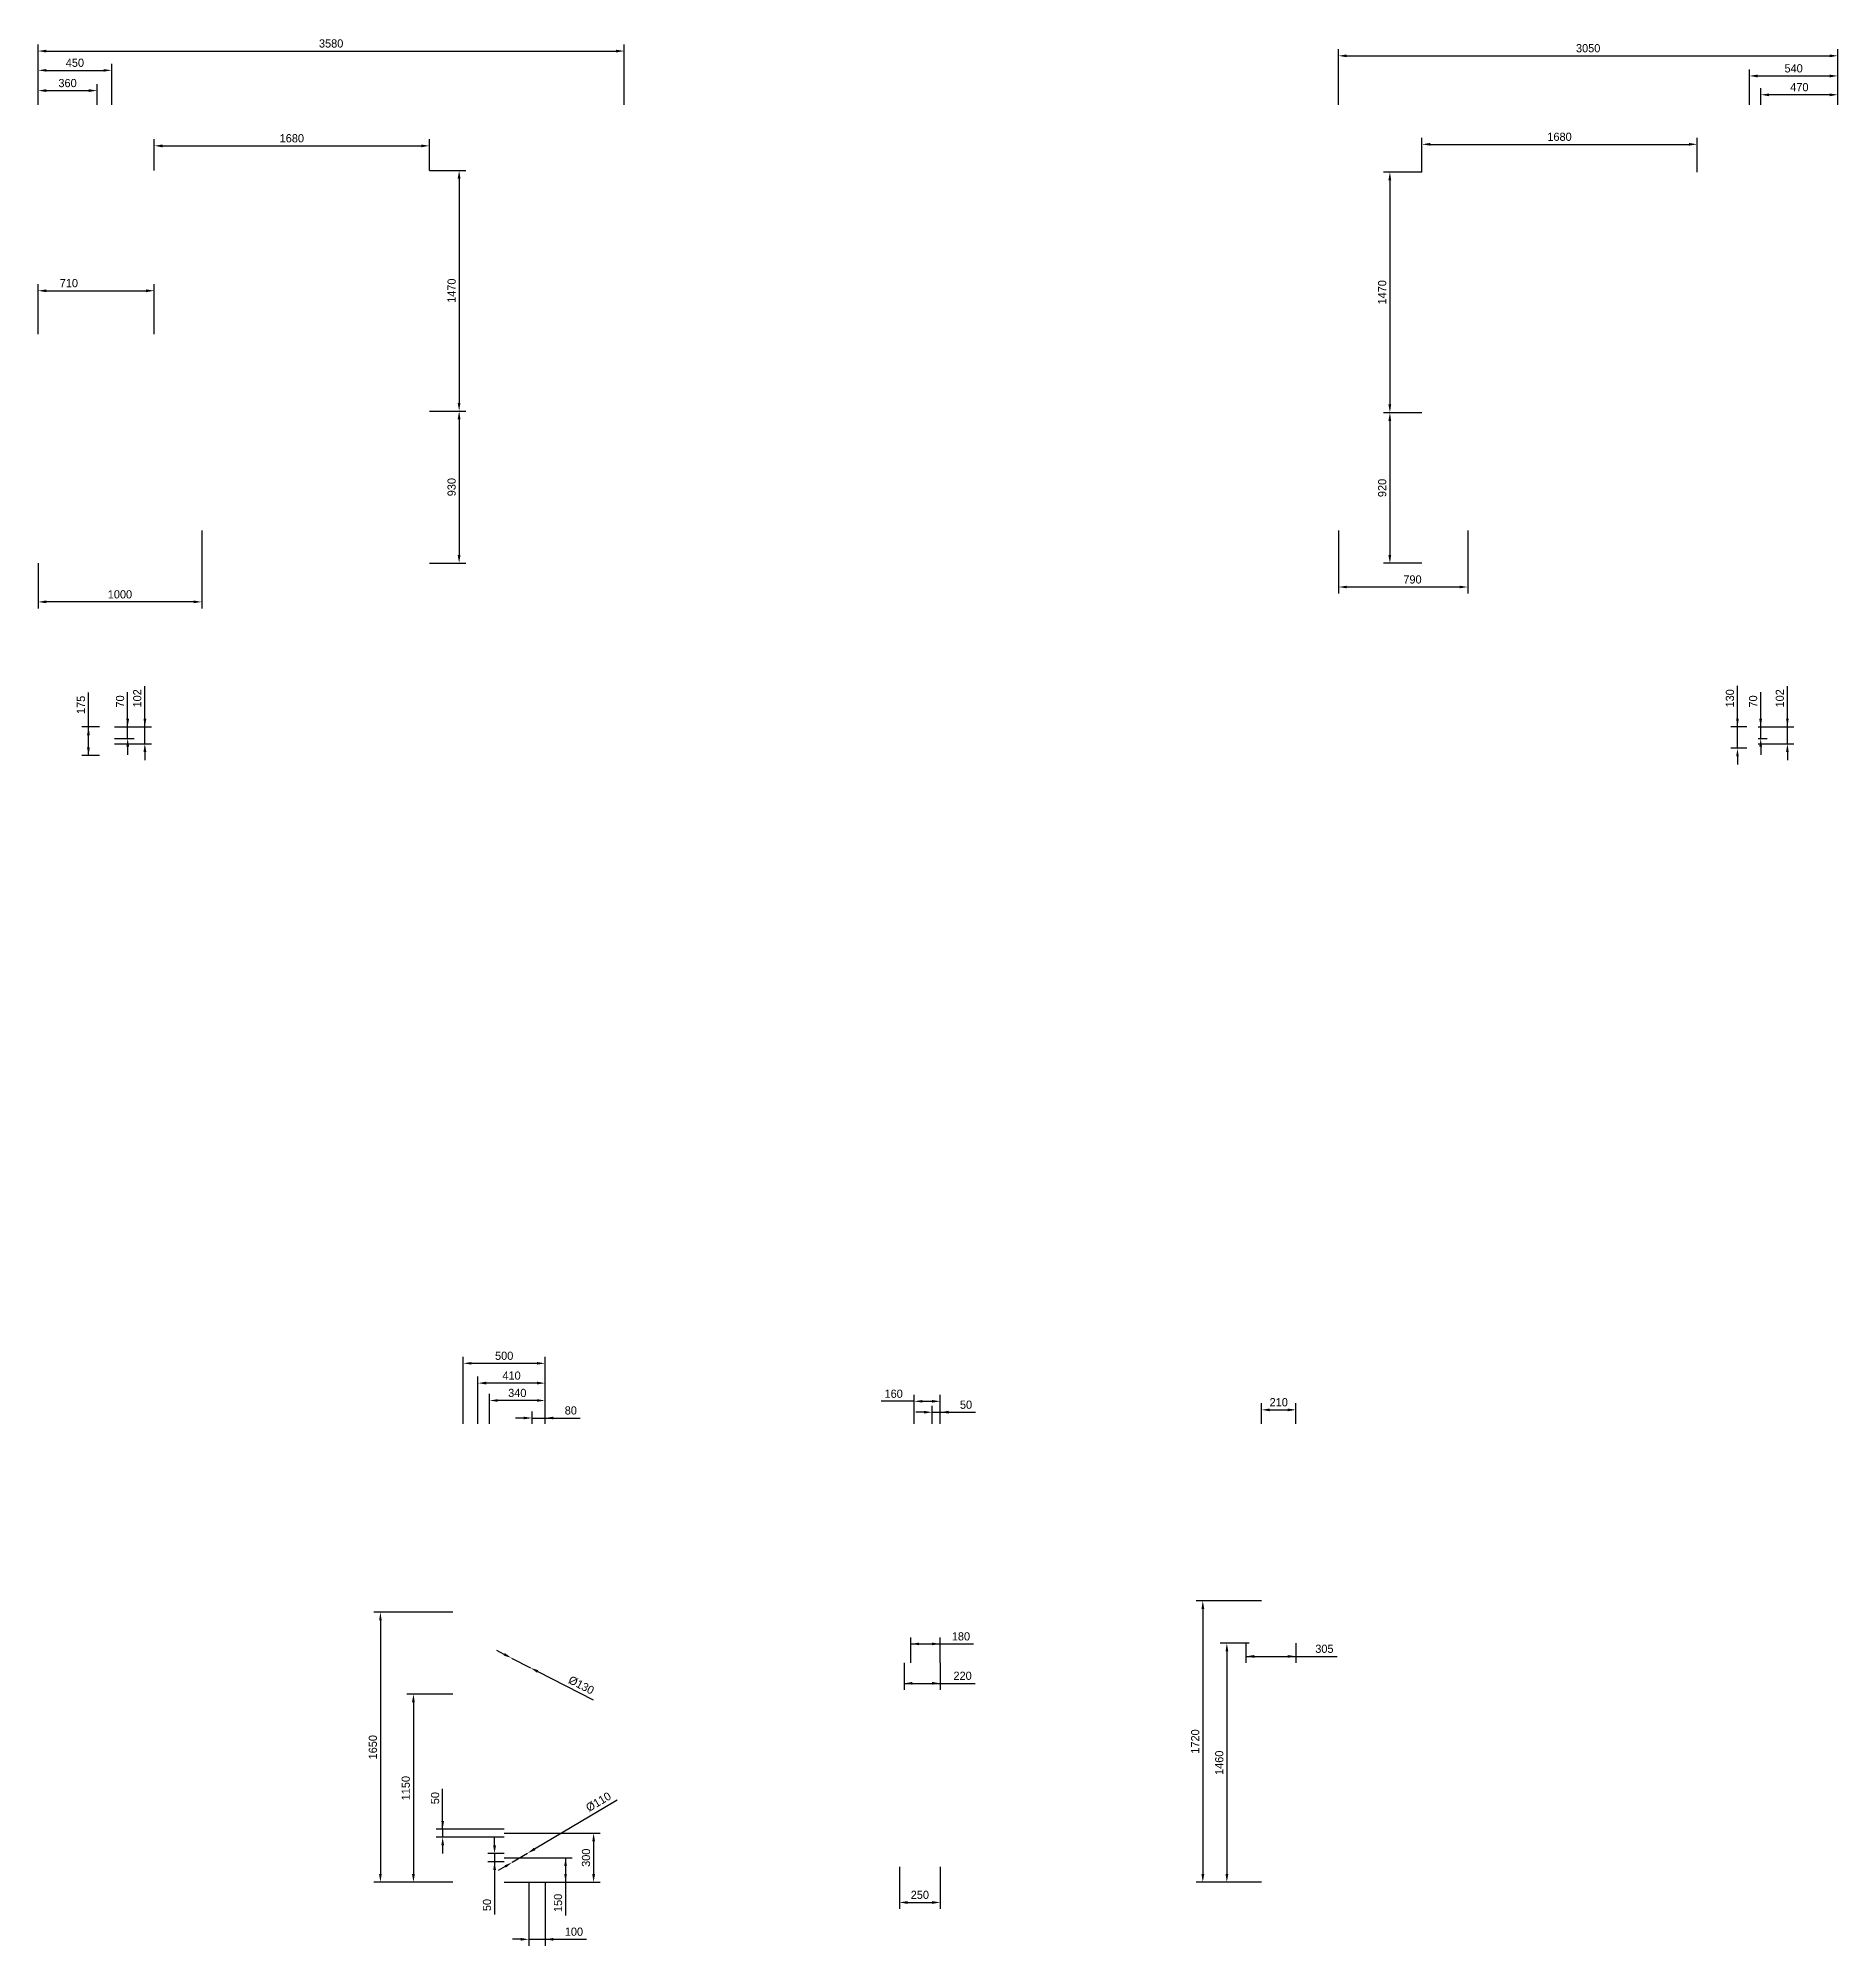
# Model space of a CAD drawing. Header units: millimetres. Extents: x 4105 to 44003, y -46323 to 47858.
# Drawn here: x 27547 to 38540, y -46323 to -34670 of the extents above; entities that cross this region are included whole.
import ezdxf

# ---------------------------------------------------------------- set-up
doc = ezdxf.new("R2010")
doc.units = ezdxf.units.MM
doc.layers.add('08 Размеры', color=7, linetype='Continuous')
doc.styles.get("Standard").update_dxf_attribs({"font": 'Ubuntu-R.ttf'})
doc.dimstyles.new('ISO-25', dxfattribs={"dimtxt": 2.5, "dimasz": 2.5, "dimexe": 1.25, "dimexo": 0.625, "dimtad": 1, "dimtxsty": 'Standard', "dimcen": 2.5, "dimadec": 0, "dimazin": 0, "dimtfac": 1, "dimtmove": 0, "dimatfit": 3, "dimfxl": 1, "dimarcsym": 0})

msp = doc.modelspace()

# ---------------------------------------------------------------- blocks, each defined once
blk = doc.blocks.new('*D224')
at = {"layer": '08 Размеры', "color": 0, "lineweight": -2}
for p, q in [((30394, -45785), (30809, -45785)), ((30769, -45785), (30769, -46137)), ((30769, -45835), (30769, -45885)), ((30394, -45935), (30809, -45935))]:
    blk.add_line(p, q, dxfattribs=at)
at = {"layer": '08 Размеры', "color": 0}
for points in [[(30777, -45835), (30761, -45835), (30769, -45785)], [(30761, -45885), (30777, -45885), (30769, -45935)]]:
    blk.add_solid(points, dxfattribs=at)
at = {"layer": 'Defpoints', "color": 0}
for p in [(30394, -45785), (30394, -45935), (30769, -45935)]:
    blk.add_point(p, dxfattribs=at)
at = {"layer": '08 Размеры', "color": 0, "insert": (30723, -46061), "char_height": 50, "attachment_point": 5, "rotation": 90}
blk.add_mtext('150', dxfattribs=at)
blk = doc.blocks.new('*D225')
at = {"layer": '08 Размеры', "color": 0, "lineweight": -2}
for p, q in [((30394, -45635), (30980, -45635)), ((30940, -45685), (30940, -45885)), ((30395, -45935), (30980, -45935))]:
    blk.add_line(p, q, dxfattribs=at)
at = {"layer": '08 Размеры', "color": 0}
for points in [[(30949, -45685), (30932, -45685), (30940, -45635)], [(30932, -45885), (30949, -45885), (30940, -45935)]]:
    blk.add_solid(points, dxfattribs=at)
at = {"layer": 'Defpoints', "color": 0}
for p in [(30394, -45635), (30395, -45935), (30940, -45935)]:
    blk.add_point(p, dxfattribs=at)
at = {"layer": '08 Размеры', "color": 0, "insert": (30894, -45785), "char_height": 50, "attachment_point": 5, "rotation": 90}
blk.add_mtext('300', dxfattribs=at)
blk = doc.blocks.new('*D226')
at = {"layer": '08 Размеры', "color": 0, "lineweight": -2}
for p, q in [((30580, -45731), (31085, -45431)), ((30443, -45813), (30537, -45757)), ((30400, -45839), (30357, -45864))]:
    blk.add_line(p, q, dxfattribs=at)
at = {"layer": '08 Размеры', "color": 0}
for points in [[(30576, -45724), (30585, -45739), (30537, -45757)], [(30404, -45846), (30396, -45832), (30443, -45813)]]:
    blk.add_solid(points, dxfattribs=at)
at = {"layer": 'Defpoints', "color": 0}
for p in [(30537, -45757), (30443, -45813)]:
    blk.add_point(p, dxfattribs=at)
at = {"layer": '08 Размеры', "color": 0, "insert": (30970, -45444), "char_height": 50, "attachment_point": 5, "rotation": 30.7877}
blk.add_mtext('%%c110', dxfattribs=at)
blk = doc.blocks.new('*D227')
at = {"layer": '08 Размеры', "color": 0, "lineweight": -2}
for p, q in [((30394, -44543), (30350, -44520)), ((30439, -44565), (30555, -44625)), ((30599, -44648), (30937, -44821))]:
    blk.add_line(p, q, dxfattribs=at)
at = {"layer": '08 Размеры', "color": 0}
for points in [[(30391, -44550), (30398, -44535), (30439, -44565)], [(30603, -44640), (30595, -44655), (30555, -44625)]]:
    blk.add_solid(points, dxfattribs=at)
at = {"layer": 'Defpoints', "color": 0}
for p in [(30439, -44565), (30555, -44625)]:
    blk.add_point(p, dxfattribs=at)
at = {"layer": '08 Размеры', "color": 0, "insert": (30865, -44731), "char_height": 50, "attachment_point": 5, "rotation": 332.8}
blk.add_mtext('%%c130', dxfattribs=at)
blk = doc.blocks.new('*D228')
at = {"layer": '08 Размеры', "color": 0, "lineweight": -2}
for p, q in [((30018, -45610), (30018, -45365)), ((30018, -45560), (30018, -45510)), ((30394, -45610), (29978, -45610)), ((30394, -45660), (29978, -45660)), ((30018, -45610), (30018, -45660)), ((30018, -45710), (30018, -45760))]:
    blk.add_line(p, q, dxfattribs=at)
at = {"layer": '08 Размеры', "color": 0}
for points in [[(30010, -45560), (30027, -45560), (30018, -45610)], [(30027, -45710), (30010, -45710), (30018, -45660)]]:
    blk.add_solid(points, dxfattribs=at)
at = {"layer": 'Defpoints', "color": 0}
for p in [(30018, -45660), (30394, -45610), (30394, -45660)]:
    blk.add_point(p, dxfattribs=at)
at = {"layer": '08 Размеры', "color": 0, "insert": (29972, -45421), "char_height": 50, "attachment_point": 5, "rotation": 90}
blk.add_mtext('50', dxfattribs=at)
blk = doc.blocks.new('*D229')
at = {"layer": '08 Размеры', "color": 0, "lineweight": -2}
for p, q in [((30335, -45710), (30335, -45660)), ((30394, -45760), (30295, -45760)), ((30335, -45760), (30335, -46131)), ((30335, -45760), (30335, -45810)), ((30394, -45810), (30295, -45810)), ((30335, -45860), (30335, -45910))]:
    blk.add_line(p, q, dxfattribs=at)
at = {"layer": '08 Размеры', "color": 0}
for points in [[(30327, -45710), (30344, -45710), (30335, -45760)], [(30344, -45860), (30327, -45860), (30335, -45810)]]:
    blk.add_solid(points, dxfattribs=at)
at = {"layer": 'Defpoints', "color": 0}
for p in [(30394, -45760), (30335, -45810), (30394, -45810)]:
    blk.add_point(p, dxfattribs=at)
at = {"layer": '08 Размеры', "color": 0, "insert": (30289, -46074), "char_height": 50, "attachment_point": 5, "rotation": 90}
blk.add_mtext('50', dxfattribs=at)
blk = doc.blocks.new('*D230')
at = {"layer": '08 Размеры', "color": 0, "lineweight": -2}
for p, q in [((30514, -43099), (30464, -43099)), ((30564, -43135), (30564, -43059)), ((30564, -43099), (30858, -43099)), ((30564, -43099), (30644, -43099)), ((30644, -43135), (30644, -43059))]:
    blk.add_line(p, q, dxfattribs=at)
at = {"layer": '08 Размеры', "color": 0}
for points in [[(30514, -43107), (30514, -43091), (30564, -43099)], [(30694, -43091), (30694, -43107), (30644, -43099)]]:
    blk.add_solid(points, dxfattribs=at)
at = {"layer": 'Defpoints', "color": 0}
for p in [(30644, -43099), (30564, -43135), (30644, -43135)]:
    blk.add_point(p, dxfattribs=at)
at = {"layer": '08 Размеры', "color": 0, "insert": (30801, -43053), "char_height": 50, "attachment_point": 5}
blk.add_mtext('80', dxfattribs=at)
blk = doc.blocks.new('*D231')
at = {"layer": '08 Размеры', "color": 0, "lineweight": -2}
for p, q in [((30304, -43135), (30304, -42952)), ((30594, -42992), (30354, -42992)), ((30644, -43135), (30644, -42952))]:
    blk.add_line(p, q, dxfattribs=at)
at = {"layer": '08 Размеры', "color": 0}
for points in [[(30354, -42984), (30354, -43000), (30304, -42992)], [(30594, -43000), (30594, -42984), (30644, -42992)]]:
    blk.add_solid(points, dxfattribs=at)
at = {"layer": 'Defpoints', "color": 0}
for p in [(30304, -42992), (30304, -43135), (30644, -43135)]:
    blk.add_point(p, dxfattribs=at)
at = {"layer": '08 Размеры', "color": 0, "insert": (30474, -42946), "char_height": 50, "attachment_point": 5}
blk.add_mtext('340', dxfattribs=at)
blk = doc.blocks.new('*D232')
at = {"layer": '08 Размеры', "color": 0, "lineweight": -2}
for p, q in [((30234, -43135), (30234, -42846)), ((30644, -43135), (30644, -42846)), ((30594, -42886), (30284, -42886))]:
    blk.add_line(p, q, dxfattribs=at)
at = {"layer": '08 Размеры', "color": 0}
for points in [[(30284, -42877), (30284, -42894), (30234, -42886)], [(30594, -42894), (30594, -42877), (30644, -42886)]]:
    blk.add_solid(points, dxfattribs=at)
at = {"layer": 'Defpoints', "color": 0}
for p in [(30234, -42886), (30234, -43135), (30644, -43135)]:
    blk.add_point(p, dxfattribs=at)
at = {"layer": '08 Размеры', "color": 0, "insert": (30439, -42840), "char_height": 50, "attachment_point": 5}
blk.add_mtext('410', dxfattribs=at)
blk = doc.blocks.new('*D233')
at = {"layer": '08 Размеры', "color": 0, "lineweight": -2}
for p, q in [((30144, -43135), (30144, -42725)), ((30194, -42765), (30594, -42765)), ((30644, -43135), (30644, -42725))]:
    blk.add_line(p, q, dxfattribs=at)
at = {"layer": '08 Размеры', "color": 0}
for points in [[(30194, -42757), (30194, -42773), (30144, -42765)], [(30594, -42773), (30594, -42757), (30644, -42765)]]:
    blk.add_solid(points, dxfattribs=at)
at = {"layer": 'Defpoints', "color": 0}
for p in [(30644, -42765), (30144, -43135), (30644, -43135)]:
    blk.add_point(p, dxfattribs=at)
at = {"layer": '08 Размеры', "color": 0, "insert": (30394, -42719), "char_height": 50, "attachment_point": 5}
blk.add_mtext('500', dxfattribs=at)
blk = doc.blocks.new('*D234')
at = {"layer": '08 Размеры', "color": 0, "lineweight": -2}
for p, q in [((30544, -45935), (30544, -46323)), ((30644, -45935), (30644, -46323)), ((30494, -46283), (30444, -46283)), ((30544, -46283), (30896, -46283)), ((30544, -46283), (30644, -46283)), ((30694, -46283), (30744, -46283))]:
    blk.add_line(p, q, dxfattribs=at)
at = {"layer": '08 Размеры', "color": 0}
for points in [[(30494, -46292), (30494, -46275), (30544, -46283)], [(30694, -46275), (30694, -46292), (30644, -46283)]]:
    blk.add_solid(points, dxfattribs=at)
at = {"layer": 'Defpoints', "color": 0}
for p in [(30544, -45935), (30644, -45935), (30644, -46283)]:
    blk.add_point(p, dxfattribs=at)
at = {"layer": '08 Размеры', "color": 0, "insert": (30820, -46237), "char_height": 50, "attachment_point": 5}
blk.add_mtext('100', dxfattribs=at)
blk = doc.blocks.new('*D235')
at = {"layer": '08 Размеры', "color": 0, "lineweight": -2}
for p, q in [((30080, -44785), (29800, -44785)), ((29840, -44835), (29840, -45885)), ((30080, -45935), (29800, -45935))]:
    blk.add_line(p, q, dxfattribs=at)
at = {"layer": '08 Размеры', "color": 0}
for points in [[(29848, -44835), (29831, -44835), (29840, -44785)], [(29831, -45885), (29848, -45885), (29840, -45935)]]:
    blk.add_solid(points, dxfattribs=at)
at = {"layer": 'Defpoints', "color": 0}
for p in [(30080, -44785), (29840, -45935), (30080, -45935)]:
    blk.add_point(p, dxfattribs=at)
at = {"layer": '08 Размеры', "color": 0, "insert": (29793, -45360), "char_height": 50, "attachment_point": 5, "rotation": 90}
blk.add_mtext('1150', dxfattribs=at)
blk = doc.blocks.new('*D236')
at = {"layer": '08 Размеры', "color": 0, "lineweight": -2}
for p, q in [((30080, -44285), (29598, -44285)), ((29638, -44335), (29638, -45885)), ((30080, -45935), (29598, -45935))]:
    blk.add_line(p, q, dxfattribs=at)
at = {"layer": '08 Размеры', "color": 0}
for points in [[(29646, -44335), (29630, -44335), (29638, -44285)], [(29630, -45885), (29646, -45885), (29638, -45935)]]:
    blk.add_solid(points, dxfattribs=at)
at = {"layer": 'Defpoints', "color": 0}
for p in [(30080, -44285), (29638, -45935), (30080, -45935)]:
    blk.add_point(p, dxfattribs=at)
at = {"layer": '08 Размеры', "color": 0, "insert": (29592, -45110), "char_height": 50, "attachment_point": 5, "rotation": 90}
blk.add_mtext('1650', dxfattribs=at)
blk = doc.blocks.new('*D237')
at = {"layer": '08 Размеры', "color": 0, "lineweight": -2}
for p, q in [((32878, -44595), (32878, -44439)), ((32878, -44479), (33260, -44479)), ((32928, -44479), (33008, -44479)), ((33058, -44595), (33058, -44439))]:
    blk.add_line(p, q, dxfattribs=at)
at = {"layer": '08 Размеры', "color": 0}
for points in [[(32928, -44471), (32928, -44487), (32878, -44479)], [(33008, -44487), (33008, -44471), (33058, -44479)]]:
    blk.add_solid(points, dxfattribs=at)
at = {"layer": 'Defpoints', "color": 0}
for p in [(33058, -44479), (32878, -44595), (33058, -44595)]:
    blk.add_point(p, dxfattribs=at)
at = {"layer": '08 Размеры', "color": 0, "insert": (33184, -44433), "char_height": 50, "attachment_point": 5}
blk.add_mtext('180', dxfattribs=at)
blk = doc.blocks.new('*D238')
at = {"layer": '08 Размеры', "color": 0, "lineweight": -2}
for p, q in [((32838, -44595), (32838, -44760)), ((33058, -44595), (33058, -44760)), ((32838, -44720), (33271, -44720)), ((32888, -44720), (33008, -44720))]:
    blk.add_line(p, q, dxfattribs=at)
at = {"layer": '08 Размеры', "color": 0}
for points in [[(32888, -44711), (32888, -44728), (32838, -44720)], [(33008, -44728), (33008, -44711), (33058, -44720)]]:
    blk.add_solid(points, dxfattribs=at)
at = {"layer": 'Defpoints', "color": 0}
for p in [(32838, -44595), (33058, -44595), (33058, -44720)]:
    blk.add_point(p, dxfattribs=at)
at = {"layer": '08 Размеры', "color": 0, "insert": (33194, -44674), "char_height": 50, "attachment_point": 5}
blk.add_mtext('220', dxfattribs=at)
blk = doc.blocks.new('*D239')
at = {"layer": '08 Размеры', "color": 0, "lineweight": -2}
for p, q in [((32958, -43064), (32908, -43064)), ((33008, -43135), (33008, -43024)), ((33008, -43064), (33272, -43064)), ((33008, -43064), (33058, -43064)), ((33058, -43135), (33058, -43024)), ((33108, -43064), (33158, -43064))]:
    blk.add_line(p, q, dxfattribs=at)
at = {"layer": '08 Размеры', "color": 0}
for points in [[(32958, -43072), (32958, -43055), (33008, -43064)], [(33108, -43055), (33108, -43072), (33058, -43064)]]:
    blk.add_solid(points, dxfattribs=at)
at = {"layer": 'Defpoints', "color": 0}
for p in [(33058, -43064), (33008, -43135), (33058, -43135)]:
    blk.add_point(p, dxfattribs=at)
at = {"layer": '08 Размеры', "color": 0, "insert": (33215, -43018), "char_height": 50, "attachment_point": 5}
blk.add_mtext('50', dxfattribs=at)
blk = doc.blocks.new('*D240')
at = {"layer": '08 Размеры', "color": 0, "lineweight": -2}
for p, q in [((32898, -42997), (32697, -42997)), ((32898, -43135), (32898, -42957)), ((32948, -42997), (33008, -42997)), ((33058, -43135), (33058, -42957))]:
    blk.add_line(p, q, dxfattribs=at)
at = {"layer": '08 Размеры', "color": 0}
for points in [[(32948, -42989), (32948, -43005), (32898, -42997)], [(33008, -43005), (33008, -42989), (33058, -42997)]]:
    blk.add_solid(points, dxfattribs=at)
at = {"layer": 'Defpoints', "color": 0}
for p in [(33058, -42997), (32898, -43135), (33058, -43135)]:
    blk.add_point(p, dxfattribs=at)
at = {"layer": '08 Размеры', "color": 0, "insert": (32773, -42951), "char_height": 50, "attachment_point": 5}
blk.add_mtext('160', dxfattribs=at)
blk = doc.blocks.new('*D241')
at = {"layer": '08 Размеры', "color": 0, "lineweight": -2}
for p, q in [((32808, -45840), (32808, -46098)), ((33058, -45840), (33058, -46098)), ((32858, -46058), (33008, -46058))]:
    blk.add_line(p, q, dxfattribs=at)
at = {"layer": '08 Размеры', "color": 0}
for points in [[(32858, -46050), (32858, -46067), (32808, -46058)], [(33008, -46067), (33008, -46050), (33058, -46058)]]:
    blk.add_solid(points, dxfattribs=at)
at = {"layer": 'Defpoints', "color": 0}
for p in [(32808, -45840), (33058, -45840), (33058, -46058)]:
    blk.add_point(p, dxfattribs=at)
at = {"layer": '08 Размеры', "color": 0, "insert": (32933, -46012), "char_height": 50, "attachment_point": 5}
blk.add_mtext('250', dxfattribs=at)
blk = doc.blocks.new('*D242')
at = {"layer": '08 Размеры', "color": 0, "lineweight": -2}
for p, q in [((34945, -44475), (34768, -44475)), ((34808, -44525), (34808, -45885)), ((34945, -45935), (34768, -45935))]:
    blk.add_line(p, q, dxfattribs=at)
at = {"layer": '08 Размеры', "color": 0}
for points in [[(34817, -44525), (34800, -44525), (34808, -44475)], [(34800, -45885), (34817, -45885), (34808, -45935)]]:
    blk.add_solid(points, dxfattribs=at)
at = {"layer": 'Defpoints', "color": 0}
for p in [(34945, -44475), (34808, -45935), (34945, -45935)]:
    blk.add_point(p, dxfattribs=at)
at = {"layer": '08 Размеры', "color": 0, "insert": (34762, -45205), "char_height": 50, "attachment_point": 5, "rotation": 90}
blk.add_mtext('1460', dxfattribs=at)
blk = doc.blocks.new('*D243')
at = {"layer": '08 Размеры', "color": 0, "lineweight": -2}
for p, q in [((35020, -44215), (34621, -44215)), ((34661, -44265), (34661, -45885)), ((35020, -45935), (34621, -45935))]:
    blk.add_line(p, q, dxfattribs=at)
at = {"layer": '08 Размеры', "color": 0}
for points in [[(34670, -44265), (34653, -44265), (34661, -44215)], [(34653, -45885), (34670, -45885), (34661, -45935)]]:
    blk.add_solid(points, dxfattribs=at)
at = {"layer": 'Defpoints', "color": 0}
for p in [(35020, -44215), (34661, -45935), (35020, -45935)]:
    blk.add_point(p, dxfattribs=at)
at = {"layer": '08 Размеры', "color": 0, "insert": (34615, -45075), "char_height": 50, "attachment_point": 5, "rotation": 90}
blk.add_mtext('1720', dxfattribs=at)
blk = doc.blocks.new('*D244')
at = {"layer": '08 Размеры', "color": 0, "lineweight": -2}
for p, q in [((34925, -44475), (34925, -44595)), ((35230, -44475), (35230, -44595)), ((34925, -44555), (35481, -44555)), ((34975, -44555), (35180, -44555))]:
    blk.add_line(p, q, dxfattribs=at)
at = {"layer": '08 Размеры', "color": 0}
for points in [[(34975, -44547), (34975, -44564), (34925, -44555)], [(35180, -44564), (35180, -44547), (35230, -44555)]]:
    blk.add_solid(points, dxfattribs=at)
at = {"layer": 'Defpoints', "color": 0}
for p in [(34925, -44475), (35230, -44475), (35230, -44555)]:
    blk.add_point(p, dxfattribs=at)
at = {"layer": '08 Размеры', "color": 0, "insert": (35404, -44509), "char_height": 50, "attachment_point": 5}
blk.add_mtext('305', dxfattribs=at)
blk = doc.blocks.new('*D245')
at = {"layer": '08 Размеры', "color": 0, "lineweight": -2}
for p, q in [((35020, -43135), (35020, -43009)), ((35070, -43049), (35180, -43049)), ((35230, -43135), (35230, -43009))]:
    blk.add_line(p, q, dxfattribs=at)
at = {"layer": '08 Размеры', "color": 0}
for points in [[(35070, -43041), (35070, -43058), (35020, -43049)], [(35180, -43058), (35180, -43041), (35230, -43049)]]:
    blk.add_solid(points, dxfattribs=at)
at = {"layer": 'Defpoints', "color": 0}
for p in [(35230, -43049), (35020, -43135), (35230, -43135)]:
    blk.add_point(p, dxfattribs=at)
at = {"layer": '08 Размеры', "color": 0, "insert": (35125, -43003), "char_height": 50, "attachment_point": 5}
blk.add_mtext('210', dxfattribs=at)
blk = doc.blocks.new('*D197')
at = {"layer": '08 Размеры', "color": 0, "lineweight": -2}
for p, q in [((27547, -35078), (27547, -34709)), ((31127, -35078), (31127, -34709)), ((27597, -34749), (31077, -34749))]:
    blk.add_line(p, q, dxfattribs=at)
at = {"layer": '08 Размеры', "color": 0}
for points in [[(27597, -34741), (27597, -34758), (27547, -34749)], [(31077, -34758), (31077, -34741), (31127, -34749)]]:
    blk.add_solid(points, dxfattribs=at)
at = {"layer": 'Defpoints', "color": 0}
for p in [(31127, -34749), (27547, -35078), (31127, -35078)]:
    blk.add_point(p, dxfattribs=at)
at = {"layer": '08 Размеры', "color": 0, "insert": (29337, -34703), "char_height": 50, "attachment_point": 5}
blk.add_mtext('3580', dxfattribs=at)
blk = doc.blocks.new('*D198')
at = {"layer": '08 Размеры', "color": 0, "lineweight": -2}
for p, q in [((27547, -35078), (27547, -34951)), ((27907, -35078), (27907, -34951)), ((27597, -34991), (27857, -34991))]:
    blk.add_line(p, q, dxfattribs=at)
at = {"layer": '08 Размеры', "color": 0}
for points in [[(27597, -34982), (27597, -34999), (27547, -34991)], [(27857, -34999), (27857, -34982), (27907, -34991)]]:
    blk.add_solid(points, dxfattribs=at)
at = {"layer": 'Defpoints', "color": 0}
for p in [(27907, -34991), (27547, -35078), (27907, -35078)]:
    blk.add_point(p, dxfattribs=at)
at = {"layer": '08 Размеры', "color": 0, "insert": (27727, -34945), "char_height": 50, "attachment_point": 5}
blk.add_mtext('360', dxfattribs=at)
blk = doc.blocks.new('*D199')
at = {"layer": '08 Размеры', "color": 0, "lineweight": -2}
for p, q in [((27547, -35078), (27547, -34827)), ((27997, -35078), (27997, -34827)), ((27597, -34867), (27947, -34867))]:
    blk.add_line(p, q, dxfattribs=at)
at = {"layer": '08 Размеры', "color": 0}
for points in [[(27597, -34859), (27597, -34875), (27547, -34867)], [(27947, -34875), (27947, -34859), (27997, -34867)]]:
    blk.add_solid(points, dxfattribs=at)
at = {"layer": 'Defpoints', "color": 0}
for p in [(27997, -34867), (27547, -35078), (27997, -35078)]:
    blk.add_point(p, dxfattribs=at)
at = {"layer": '08 Размеры', "color": 0, "insert": (27772, -34821), "char_height": 50, "attachment_point": 5}
blk.add_mtext('450', dxfattribs=at)
blk = doc.blocks.new('*D200')
at = {"layer": '08 Размеры', "color": 0, "lineweight": -2}
for p, q in [((27547, -36478), (27547, -36173)), ((27597, -36213), (28207, -36213)), ((28257, -36478), (28257, -36173))]:
    blk.add_line(p, q, dxfattribs=at)
at = {"layer": '08 Размеры', "color": 0}
for points in [[(27597, -36205), (27597, -36222), (27547, -36213)], [(28207, -36222), (28207, -36205), (28257, -36213)]]:
    blk.add_solid(points, dxfattribs=at)
at = {"layer": 'Defpoints', "color": 0}
for p in [(28257, -36213), (27547, -36478), (28257, -36478)]:
    blk.add_point(p, dxfattribs=at)
at = {"layer": '08 Размеры', "color": 0, "insert": (27735, -36167), "char_height": 50, "attachment_point": 5}
blk.add_mtext('710', dxfattribs=at)
blk = doc.blocks.new('*D201')
at = {"layer": '08 Размеры', "color": 0, "lineweight": -2}
for p, q in [((28257, -35478), (28257, -35288)), ((29937, -35478), (29937, -35288)), ((28307, -35328), (29887, -35328))]:
    blk.add_line(p, q, dxfattribs=at)
at = {"layer": '08 Размеры', "color": 0}
for points in [[(28307, -35320), (28307, -35337), (28257, -35328)], [(29887, -35337), (29887, -35320), (29937, -35328)]]:
    blk.add_solid(points, dxfattribs=at)
at = {"layer": 'Defpoints', "color": 0}
for p in [(29937, -35328), (28257, -35478), (29937, -35478)]:
    blk.add_point(p, dxfattribs=at)
at = {"layer": '08 Размеры', "color": 0, "insert": (29097, -35282), "char_height": 50, "attachment_point": 5}
blk.add_mtext('1680', dxfattribs=at)
blk = doc.blocks.new('*D202')
at = {"layer": '08 Размеры', "color": 0, "lineweight": -2}
for p, q in [((29937, -35478), (30159, -35478)), ((30119, -35528), (30119, -36898)), ((29937, -36948), (30159, -36948))]:
    blk.add_line(p, q, dxfattribs=at)
at = {"layer": '08 Размеры', "color": 0}
for points in [[(30127, -35528), (30110, -35528), (30119, -35478)], [(30110, -36898), (30127, -36898), (30119, -36948)]]:
    blk.add_solid(points, dxfattribs=at)
at = {"layer": 'Defpoints', "color": 0}
for p in [(29937, -35478), (29937, -36948), (30119, -36948)]:
    blk.add_point(p, dxfattribs=at)
at = {"layer": '08 Размеры', "color": 0, "insert": (30073, -36213), "char_height": 50, "attachment_point": 5, "rotation": 90}
blk.add_mtext('1470', dxfattribs=at)
blk = doc.blocks.new('*D203')
at = {"layer": '08 Размеры', "color": 0, "lineweight": -2}
for p, q in [((29937, -36948), (30159, -36948)), ((30119, -36998), (30119, -37828)), ((29937, -37878), (30159, -37878))]:
    blk.add_line(p, q, dxfattribs=at)
at = {"layer": '08 Размеры', "color": 0}
for points in [[(30127, -36998), (30110, -36998), (30119, -36948)], [(30110, -37828), (30127, -37828), (30119, -37878)]]:
    blk.add_solid(points, dxfattribs=at)
at = {"layer": 'Defpoints', "color": 0}
for p in [(29937, -36948), (29937, -37878), (30119, -37878)]:
    blk.add_point(p, dxfattribs=at)
at = {"layer": '08 Размеры', "color": 0, "insert": (30073, -37413), "char_height": 50, "attachment_point": 5, "rotation": 90}
blk.add_mtext('930', dxfattribs=at)
blk = doc.blocks.new('*D204')
at = {"layer": '08 Размеры', "color": 0, "lineweight": -2}
for p, q in [((28547, -37678), (28547, -38154)), ((27547, -37878), (27547, -38154)), ((28497, -38114), (27597, -38114))]:
    blk.add_line(p, q, dxfattribs=at)
at = {"layer": '08 Размеры', "color": 0}
for points in [[(27597, -38105), (27597, -38122), (27547, -38114)], [(28497, -38122), (28497, -38105), (28547, -38114)]]:
    blk.add_solid(points, dxfattribs=at)
at = {"layer": 'Defpoints', "color": 0}
for p in [(28547, -37678), (27547, -37878), (27547, -38114)]:
    blk.add_point(p, dxfattribs=at)
at = {"layer": '08 Размеры', "color": 0, "insert": (28047, -38068), "char_height": 50, "attachment_point": 5}
blk.add_mtext('1000', dxfattribs=at)
blk = doc.blocks.new('*D205')
at = {"layer": '08 Размеры', "color": 0, "lineweight": -2}
for p, q in [((28094, -38948), (28094, -38665)), ((28013, -38878), (28134, -38878)), ((28094, -38948), (28094, -38878)), ((28013, -38948), (28134, -38948)), ((28094, -38998), (28094, -39048))]:
    blk.add_line(p, q, dxfattribs=at)
at = {"layer": '08 Размеры', "color": 0}
for points in [[(28086, -38828), (28103, -38828), (28094, -38878)], [(28103, -38998), (28086, -38998), (28094, -38948)]]:
    blk.add_solid(points, dxfattribs=at)
at = {"layer": 'Defpoints', "color": 0}
for p in [(28013, -38878), (28094, -38878), (28013, -38948)]:
    blk.add_point(p, dxfattribs=at)
at = {"layer": '08 Размеры', "color": 0, "insert": (28048, -38722), "char_height": 50, "attachment_point": 5, "rotation": 90}
blk.add_mtext('70', dxfattribs=at)
blk = doc.blocks.new('*D206')
at = {"layer": '08 Размеры', "color": 0, "lineweight": -2}
for p, q in [((28199, -38980), (28199, -38628)), ((28013, -38878), (28239, -38878)), ((28199, -38980), (28199, -38878)), ((28013, -38980), (28239, -38980)), ((28199, -39030), (28199, -39080))]:
    blk.add_line(p, q, dxfattribs=at)
at = {"layer": '08 Размеры', "color": 0}
for points in [[(28191, -38828), (28208, -38828), (28199, -38878)], [(28208, -39030), (28191, -39030), (28199, -38980)]]:
    blk.add_solid(points, dxfattribs=at)
at = {"layer": 'Defpoints', "color": 0}
for p in [(28013, -38878), (28199, -38878), (28013, -38980)]:
    blk.add_point(p, dxfattribs=at)
at = {"layer": '08 Размеры', "color": 0, "insert": (28153, -38703), "char_height": 50, "attachment_point": 5, "rotation": 90}
blk.add_mtext('102', dxfattribs=at)
blk = doc.blocks.new('*D207')
at = {"layer": '08 Размеры', "color": 0, "lineweight": -2}
for p, q in [((27855, -39053), (27855, -38668)), ((27923, -38878), (27815, -38878)), ((27855, -39003), (27855, -38928)), ((27923, -39053), (27815, -39053))]:
    blk.add_line(p, q, dxfattribs=at)
at = {"layer": '08 Размеры', "color": 0}
for points in [[(27863, -38928), (27846, -38928), (27855, -38878)], [(27846, -39003), (27863, -39003), (27855, -39053)]]:
    blk.add_solid(points, dxfattribs=at)
at = {"layer": 'Defpoints', "color": 0}
for p in [(27855, -38878), (27923, -38878), (27923, -39053)]:
    blk.add_point(p, dxfattribs=at)
at = {"layer": '08 Размеры', "color": 0, "insert": (27809, -38743), "char_height": 50, "attachment_point": 5, "rotation": 90}
blk.add_mtext('175', dxfattribs=at)
blk = doc.blocks.new('*D208')
at = {"layer": '08 Размеры', "color": 0, "lineweight": -2}
for p, q in [((35490, -35078), (35490, -34738)), ((35540, -34778), (38490, -34778)), ((38540, -35078), (38540, -34738))]:
    blk.add_line(p, q, dxfattribs=at)
at = {"layer": '08 Размеры', "color": 0}
for points in [[(35540, -34770), (35540, -34787), (35490, -34778)], [(38490, -34787), (38490, -34770), (38540, -34778)]]:
    blk.add_solid(points, dxfattribs=at)
at = {"layer": 'Defpoints', "color": 0}
for p in [(38540, -34778), (35490, -35078), (38540, -35078)]:
    blk.add_point(p, dxfattribs=at)
at = {"layer": '08 Размеры', "color": 0, "insert": (37015, -34732), "char_height": 50, "attachment_point": 5}
blk.add_mtext('3050', dxfattribs=at)
blk = doc.blocks.new('*D209')
at = {"layer": '08 Размеры', "color": 0, "lineweight": -2}
for p, q in [((36000, -35488), (36000, -35279)), ((37680, -35488), (37680, -35279)), ((36050, -35319), (37630, -35319))]:
    blk.add_line(p, q, dxfattribs=at)
at = {"layer": '08 Размеры', "color": 0}
for points in [[(36050, -35310), (36050, -35327), (36000, -35319)], [(37630, -35327), (37630, -35310), (37680, -35319)]]:
    blk.add_solid(points, dxfattribs=at)
at = {"layer": 'Defpoints', "color": 0}
for p in [(37680, -35319), (36000, -35488), (37680, -35488)]:
    blk.add_point(p, dxfattribs=at)
at = {"layer": '08 Размеры', "color": 0, "insert": (36840, -35273), "char_height": 50, "attachment_point": 5}
blk.add_mtext('1680', dxfattribs=at)
blk = doc.blocks.new('*D210')
at = {"layer": '08 Размеры', "color": 0, "lineweight": -2}
for p, q in [((36000, -35488), (35764, -35488)), ((35804, -35538), (35804, -36908)), ((36000, -36958), (35764, -36958))]:
    blk.add_line(p, q, dxfattribs=at)
at = {"layer": '08 Размеры', "color": 0}
for points in [[(35812, -35538), (35795, -35538), (35804, -35488)], [(35795, -36908), (35812, -36908), (35804, -36958)]]:
    blk.add_solid(points, dxfattribs=at)
at = {"layer": 'Defpoints', "color": 0}
for p in [(36000, -35488), (35804, -36958), (36000, -36958)]:
    blk.add_point(p, dxfattribs=at)
at = {"layer": '08 Размеры', "color": 0, "insert": (35757, -36223), "char_height": 50, "attachment_point": 5, "rotation": 90}
blk.add_mtext('1470', dxfattribs=at)
blk = doc.blocks.new('*D211')
at = {"layer": '08 Размеры', "color": 0, "lineweight": -2}
for p, q in [((38070, -35078), (38070, -34976)), ((38490, -35016), (38120, -35016)), ((38540, -35078), (38540, -34976))]:
    blk.add_line(p, q, dxfattribs=at)
at = {"layer": '08 Размеры', "color": 0}
for points in [[(38120, -35008), (38120, -35025), (38070, -35016)], [(38490, -35025), (38490, -35008), (38540, -35016)]]:
    blk.add_solid(points, dxfattribs=at)
at = {"layer": 'Defpoints', "color": 0}
for p in [(38070, -35016), (38070, -35078), (38540, -35078)]:
    blk.add_point(p, dxfattribs=at)
at = {"layer": '08 Размеры', "color": 0, "insert": (38305, -34970), "char_height": 50, "attachment_point": 5}
blk.add_mtext('470', dxfattribs=at)
blk = doc.blocks.new('*D212')
at = {"layer": '08 Размеры', "color": 0, "lineweight": -2}
for p, q in [((38000, -35078), (38000, -34861)), ((38050, -34901), (38490, -34901)), ((38540, -35078), (38540, -34861))]:
    blk.add_line(p, q, dxfattribs=at)
at = {"layer": '08 Размеры', "color": 0}
for points in [[(38050, -34893), (38050, -34910), (38000, -34901)], [(38490, -34910), (38490, -34893), (38540, -34901)]]:
    blk.add_solid(points, dxfattribs=at)
at = {"layer": 'Defpoints', "color": 0}
for p in [(38540, -34901), (38000, -35078), (38540, -35078)]:
    blk.add_point(p, dxfattribs=at)
at = {"layer": '08 Размеры', "color": 0, "insert": (38270, -34855), "char_height": 50, "attachment_point": 5}
blk.add_mtext('540', dxfattribs=at)
blk = doc.blocks.new('*D213')
at = {"layer": '08 Размеры', "color": 0, "lineweight": -2}
for p, q in [((36000, -36958), (35764, -36958)), ((35804, -37008), (35804, -37828)), ((36000, -37878), (35764, -37878))]:
    blk.add_line(p, q, dxfattribs=at)
at = {"layer": '08 Размеры', "color": 0}
for points in [[(35812, -37008), (35795, -37008), (35804, -36958)], [(35795, -37828), (35812, -37828), (35804, -37878)]]:
    blk.add_solid(points, dxfattribs=at)
at = {"layer": 'Defpoints', "color": 0}
for p in [(36000, -36958), (35804, -37878), (36000, -37878)]:
    blk.add_point(p, dxfattribs=at)
at = {"layer": '08 Размеры', "color": 0, "insert": (35757, -37418), "char_height": 50, "attachment_point": 5, "rotation": 90}
blk.add_mtext('920', dxfattribs=at)
blk = doc.blocks.new('*D214')
at = {"layer": '08 Размеры', "color": 0, "lineweight": -2}
for p, q in [((35490, -37678), (35490, -38063)), ((36280, -37678), (36280, -38063)), ((36230, -38023), (35540, -38023))]:
    blk.add_line(p, q, dxfattribs=at)
at = {"layer": '08 Размеры', "color": 0}
for points in [[(35540, -38015), (35540, -38031), (35490, -38023)], [(36230, -38031), (36230, -38015), (36280, -38023)]]:
    blk.add_solid(points, dxfattribs=at)
at = {"layer": 'Defpoints', "color": 0}
for p in [(35490, -37678), (36280, -37678), (35490, -38023)]:
    blk.add_point(p, dxfattribs=at)
at = {"layer": '08 Размеры', "color": 0, "insert": (35942, -37977), "char_height": 50, "attachment_point": 5}
blk.add_mtext('790', dxfattribs=at)
blk = doc.blocks.new('*D215')
at = {"layer": '08 Размеры', "color": 0, "lineweight": -2}
for p, q in [((38069, -38948), (38069, -38665)), ((38069, -38828), (38069, -38778)), ((38054, -38878), (38109, -38878)), ((38069, -38948), (38069, -38878)), ((38054, -38948), (38109, -38948)), ((38069, -38998), (38069, -39048))]:
    blk.add_line(p, q, dxfattribs=at)
at = {"layer": '08 Размеры', "color": 0}
for points in [[(38060, -38828), (38077, -38828), (38069, -38878)], [(38077, -38998), (38060, -38998), (38069, -38948)]]:
    blk.add_solid(points, dxfattribs=at)
at = {"layer": 'Defpoints', "color": 0}
for p in [(38054, -38878), (38069, -38878), (38054, -38948)]:
    blk.add_point(p, dxfattribs=at)
at = {"layer": '08 Размеры', "color": 0, "insert": (38023, -38722), "char_height": 50, "attachment_point": 5, "rotation": 90}
blk.add_mtext('70', dxfattribs=at)
blk = doc.blocks.new('*D216')
at = {"layer": '08 Размеры', "color": 0, "lineweight": -2}
for p, q in [((38232, -38980), (38232, -38628)), ((38054, -38878), (38272, -38878)), ((38232, -38980), (38232, -38878)), ((38054, -38980), (38272, -38980)), ((38232, -39030), (38232, -39080))]:
    blk.add_line(p, q, dxfattribs=at)
at = {"layer": '08 Размеры', "color": 0}
for points in [[(38224, -38828), (38240, -38828), (38232, -38878)], [(38240, -39030), (38224, -39030), (38232, -38980)]]:
    blk.add_solid(points, dxfattribs=at)
at = {"layer": 'Defpoints', "color": 0}
for p in [(38054, -38878), (38232, -38878), (38054, -38980)]:
    blk.add_point(p, dxfattribs=at)
at = {"layer": '08 Размеры', "color": 0, "insert": (38186, -38703), "char_height": 50, "attachment_point": 5, "rotation": 90}
blk.add_mtext('102', dxfattribs=at)
blk = doc.blocks.new('*D217')
at = {"layer": '08 Размеры', "color": 0, "lineweight": -2}
for p, q in [((37927, -39008), (37927, -38627)), ((37984, -38878), (37887, -38878)), ((37927, -39008), (37927, -38878)), ((37984, -39008), (37887, -39008)), ((37927, -39058), (37927, -39108))]:
    blk.add_line(p, q, dxfattribs=at)
at = {"layer": '08 Размеры', "color": 0}
for points in [[(37919, -38828), (37935, -38828), (37927, -38878)], [(37935, -39058), (37919, -39058), (37927, -39008)]]:
    blk.add_solid(points, dxfattribs=at)
at = {"layer": 'Defpoints', "color": 0}
for p in [(37927, -38878), (37984, -38878), (37984, -39008)]:
    blk.add_point(p, dxfattribs=at)
at = {"layer": '08 Размеры', "color": 0, "insert": (37881, -38703), "char_height": 50, "attachment_point": 5, "rotation": 90}
blk.add_mtext('130', dxfattribs=at)

# ---------------------------------------------------------------- dimensions: what is measured, and where the dimension line sits
at = {"layer": '08 Размеры'}
for base, p1, p2, picture, middle in [((31127.477, -34749.25), (27547.477, -35078.5), (31127.477, -35078.5), '*D197', (29337.477, -34703.132)), ((27997.477, -34866.876), (27547.477, -35077.875), (27997.477, -35078.5), '*D199', (27772.477, -34820.758)), ((27907.477, -34990.817), (27547.477, -35078.5), (27907.477, -35078.5), '*D198', (27727.477, -34944.699)), ((38070.088, -35016.394), (38540.088, -35078.5), (38070.088, -35078.5), '*D211', (38305.088, -34970.276)), ((29937.477, -35328.262), (28257.477, -35478.5), (29937.477, -35478.5), '*D201', (29097.477, -35282.143)), ((37680.088, -35318.663), (36000.088, -35488.5), (37680.088, -35488.5), '*D209', (36840.088, -35272.545)), ((27547.477, -38113.662), (28547.477, -37678.5), (27547.477, -37878.5), '*D204', (28047.477, -38067.543)), ((35229.641, -43049.405), (35019.641, -43135.137), (35229.641, -43135.137), '*D245', (35124.641, -43003.286)), ((30644.142, -43099.101), (30564.142, -43135.137), (30644.142, -43135.137), '*D230', (30801.047, -43052.983))]:
    dim = msp.add_linear_dim(base=base, p1=p1, p2=p2, dimstyle='ISO-25', override={"dimtxt": 50, "dimasz": 50, "dimexe": 40, "dimexo": 0, "dimgap": 20}, dxfattribs=at)
    dim.commit()
    dim.dimension.update_dxf_attribs({"geometry": picture, "text_midpoint": middle})
for base, p1, p2, picture, middle in [((38540.088, -34778.363), (35490.088, -35078.5), (38540.088, -35078.5), '*D208', (37015.088, -34778.363)), ((38540.088, -34901.205), (38000.088, -35078.5), (38540.088, -35077.875), '*D212', (38270.088, -34901.205)), ((28257.477, -36213.5), (27547.477, -36478.5), (28257.477, -36478.5), '*D200', (27735.047, -36213.5)), ((35490.088, -38023.162), (36280.088, -37678.5), (35490.088, -37678.5), '*D214', (35942.159, -38023.162)), ((30644.142, -42764.872), (30144.142, -43135.137), (30644.142, -43134.512), '*D233', (30394.142, -42764.872)), ((30234.142, -42885.666), (30644.142, -43135.137), (30234.142, -43135.137), '*D232', (30439.142, -42885.666)), ((30304.142, -42992.128), (30644.142, -43135.137), (30304.142, -43135.137), '*D231', (30474.142, -42992.128)), ((33058.451, -42996.973), (32898.451, -43135.137), (33058.451, -43135.137), '*D240', (32772.571, -42996.973)), ((33058.451, -43063.799), (33008.451, -43135.137), (33058.451, -43135.137), '*D239', (33214.995, -43063.799)), ((33058.451, -44478.994), (32878.451, -44595.137), (33058.451, -44595.137), '*D237', (33184.332, -44478.994)), ((35229.641, -44555.417), (34924.641, -44475.137), (35229.641, -44475.137), '*D244', (35404.497, -44555.417)), ((33058.451, -44719.751), (32838.451, -44595.137), (33058.451, -44595.137), '*D238', (33194.146, -44719.751)), ((33058.451, -46058.39), (32808.451, -45840.137), (33058.451, -45840.137), '*D241', (32933.451, -46058.39)), ((30644.142, -46283.259), (30544.142, -45935.137), (30644.142, -45935.137), '*D234', (30820.023, -46283.259))]:
    dim = msp.add_linear_dim(base=base, p1=p1, p2=p2, dimstyle='ISO-25', override={"dimtxt": 50, "dimasz": 50, "dimexe": 40, "dimexo": 0, "dimgap": 20}, dxfattribs=at)
    dim.commit()
    dim.dimension.update_dxf_attribs({"geometry": picture, "text_midpoint": middle, "dimtype": 160})
for base, p1, p2, picture, middle in [((30118.798, -36948.5), (29937.477, -35478.5), (29937.477, -36948.5), '*D202', (30072.68, -36213.5)), ((35803.598, -36958.5), (36000.088, -35488.5), (36000.088, -36958.5), '*D210', (35757.48, -36223.5)), ((30118.798, -37878.5), (29937.477, -36948.5), (29937.477, -37878.5), '*D203', (30072.68, -37413.5)), ((35803.598, -37878.5), (36000.088, -36958.5), (36000.088, -37878.5), '*D213', (35757.48, -37418.5)), ((28199.245, -38878.5), (28013.477, -38980.5), (28012.852, -38878.5), '*D206', (28153.126, -38703.485)), ((28094.42, -38878.5), (28013.477, -38948.5), (28013.477, -38878.5), '*D205', (28048.302, -38721.775)), ((37927.08, -38878.5), (37984.088, -39008.5), (37984.088, -38878.5), '*D217', (37880.961, -38702.62)), ((38231.972, -38878.5), (38054.088, -38980.5), (38054.088, -38878.5), '*D216', (38185.854, -38703.485)), ((34661.195, -45935.137), (35019.641, -44215.137), (35019.641, -45935.137), '*D243', (34615.077, -45075.137)), ((29638.074, -45935.137), (30080.142, -44285.137), (30079.517, -45935.137), '*D236', (29591.956, -45110.137)), ((29839.611, -45935.137), (30080.142, -44785.137), (30080.142, -45935.137), '*D235', (29793.492, -45360.137)), ((30769.109, -45935.137), (30394.054, -45785.137), (30394.054, -45935.137), '*D224', (30722.991, -46061.018))]:
    dim = msp.add_linear_dim(base=base, p1=p1, p2=p2, angle=90, dimstyle='ISO-25', override={"dimtxt": 50, "dimasz": 50, "dimexe": 40, "dimexo": 0, "dimgap": 20}, dxfattribs=at)
    dim.commit()
    dim.dimension.update_dxf_attribs({"geometry": picture, "text_midpoint": middle})
for base, p1, p2, picture, middle in [((27854.759, -38878.5), (27923.167, -39053.5), (27923.167, -38878.5), '*D207', (27854.759, -38743.474)), ((38068.713, -38878.5), (38054.088, -38948.5), (38054.088, -38878.5), '*D215', (38068.713, -38721.775)), ((34808.197, -45935.137), (34944.641, -44475.137), (34945.418, -45935.137), '*D242', (34808.197, -45205.137)), ((30018.379, -45660.137), (30394.054, -45610.137), (30394.054, -45660.137), '*D228', (30018.379, -45421.378)), ((30335.227, -45810.137), (30394.054, -45760.137), (30394.054, -45810.137), '*D229', (30335.227, -46074.156)), ((30940.187, -45935.137), (30394.054, -45635.137), (30394.679, -45935.137), '*D225', (30940.187, -45785.137))]:
    dim = msp.add_linear_dim(base=base, p1=p1, p2=p2, angle=90, dimstyle='ISO-25', override={"dimtxt": 50, "dimasz": 50, "dimexe": 40, "dimexo": 0, "dimgap": 20}, dxfattribs=at)
    dim.commit()
    dim.dimension.update_dxf_attribs({"geometry": picture, "text_midpoint": middle, "dimtype": 160})
for p1, p2, picture, middle in [((30438.921, -44565.426), (30554.545, -44624.849), '*D227', (30843.368, -44773.284)), ((30442.965, -45813.29), (30537.463, -45756.985), '*D226', (30994.176, -45484.862))]:
    dim = msp.add_diameter_dim_2p(p1=p1, p2=p2, dimstyle='ISO-25', override={"dimtxt": 50, "dimasz": 50, "dimexe": 40, "dimexo": 0, "dimgap": 20}, dxfattribs=at)
    dim.commit()
    dim.dimension.update_dxf_attribs({"geometry": picture, "text_midpoint": middle, "dimtype": 163})

doc.saveas('drawing.dxf')
